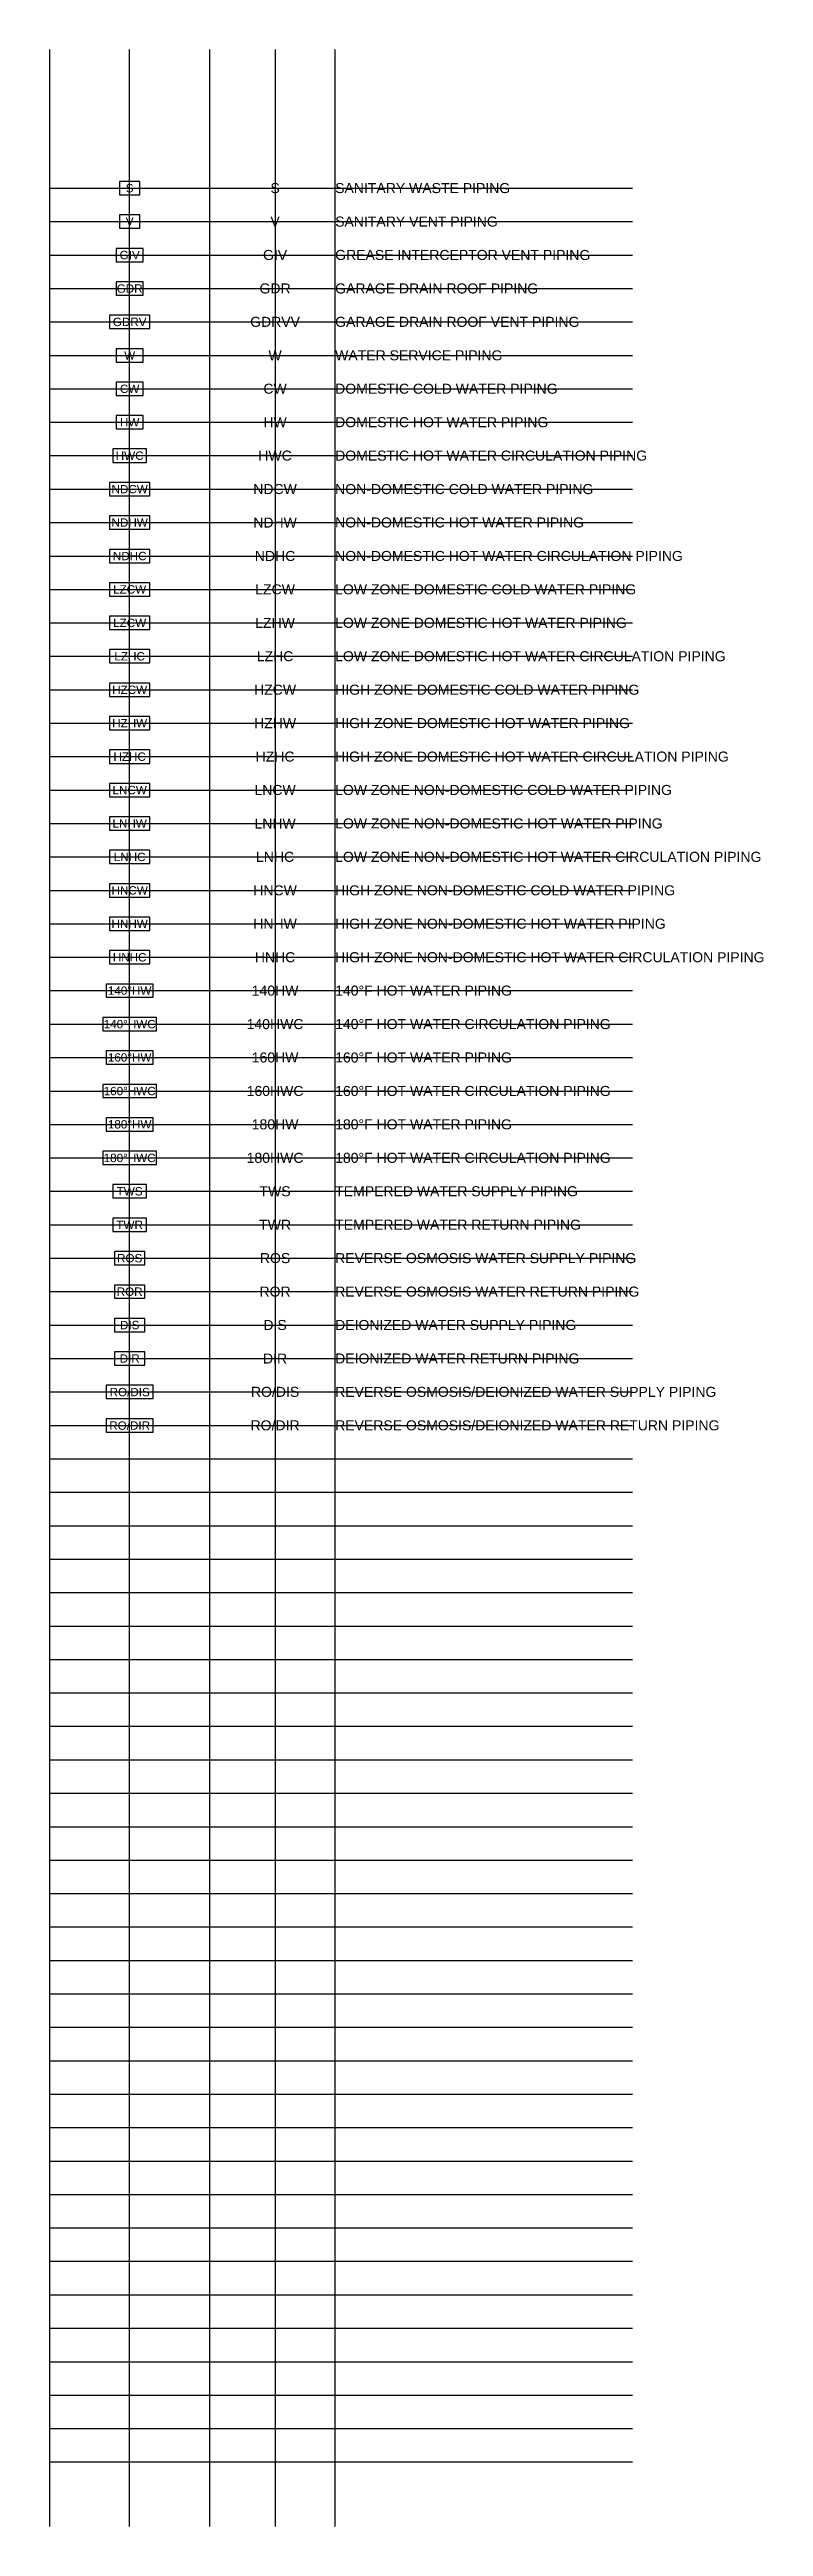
# Model space of a CAD drawing. Extents: x 1982 to 2088, y 1462 to 1485.
# Drawn here: x 2073.18 to 2079.86, y 1461.75 to 1484.9 of the extents above; entities that cross this region are included whole.
import ezdxf
from ezdxf.enums import TextEntityAlignment as Align

# ---------------------------------------------------------------- set-up
doc = ezdxf.new("R2010")
doc.units = 0
doc.header["$LTSCALE"] = 0.375
doc.header["$MEASUREMENT"] = 0
doc.linetypes.add('VENT', pattern=[0.3, 0.2, -0.1])
for name, color, linetype in [('G-ANNO-TEXT', 70, 'Continuous'), ('P-14HW-N', 3, 'Continuous'), ('P-14HW-N @ 1', 3, 'Continuous'), ('P-14HWC-N', 2, 'Continuous'), ('P-14HWC-N @ 1', 2, 'Continuous'), ('P-16HW-N', 3, 'Continuous'), ('P-16HW-N @ 1', 3, 'Continuous'), ('P-16HWC-N', 2, 'Continuous'), ('P-16HWC-N @ 1', 2, 'Continuous'), ('P-18HW-N', 3, 'Continuous'), ('P-18HW-N @ 1', 3, 'Continuous'), ('P-18HWC-N', 2, 'Continuous'), ('P-18HWC-N @ 1', 2, 'Continuous'), ('P-CW-N', 4, 'Continuous'), ('P-CW-N @ 1', 4, 'Continuous'), ('P-DIR-N', 2, 'Continuous'), ('P-DIR-N @ 1', 2, 'Continuous'), ('P-DIS-N', 3, 'Continuous'), ('P-DIS-N @ 1', 3, 'Continuous'), ('P-GIV-N', 4, 'VENT'), ('P-GIV-N @ 1', 4, 'VENT'), ('P-GRDV-N', 4, 'VENT'), ('P-GRDV-N @ 1', 4, 'VENT'), ('P-HNCW-N', 4, 'Continuous'), ('P-HNCW-N @ 1', 4, 'Continuous'), ('P-HNHC-N', 2, 'Continuous'), ('P-HNHC-N @ 1', 2, 'Continuous'), ('P-HNHW-N', 1, 'Continuous'), ('P-HNHW-N @ 1', 1, 'Continuous'), ('P-HW-N', 1, 'Continuous'), ('P-HW-N @ 1', 1, 'Continuous'), ('P-HWC-N', 2, 'Continuous'), ('P-HWC-N @ 1', 2, 'Continuous'), ('P-HZCW-N', 4, 'Continuous'), ('P-HZCW-N @ 1', 4, 'Continuous'), ('P-HZHC-N', 2, 'Continuous'), ('P-HZHC-N @ 1', 2, 'Continuous'), ('P-HZHW-N', 1, 'Continuous'), ('P-HZHW-N @ 1', 1, 'Continuous'), ('P-LNCW-N', 4, 'Continuous'), ('P-LNCW-N @ 1', 4, 'Continuous'), ('P-LNHC-N', 2, 'Continuous'), ('P-LNHC-N @ 1', 2, 'Continuous'), ('P-LNHW-N', 1, 'Continuous'), ('P-LNHW-N @ 1', 1, 'Continuous'), ('P-LZCW-N', 4, 'Continuous'), ('P-LZCW-N @ 1', 4, 'Continuous'), ('P-LZHC-N', 2, 'Continuous'), ('P-LZHC-N @ 1', 2, 'Continuous'), ('P-LZHW-N', 1, 'Continuous'), ('P-LZHW-N @ 1', 1, 'Continuous'), ('P-NDCW-N', 4, 'Continuous'), ('P-NDCW-N @ 1', 4, 'Continuous'), ('P-NDHC-N', 2, 'Continuous'), ('P-NDHC-N @ 1', 2, 'Continuous'), ('P-NDHW-N', 1, 'Continuous'), ('P-NDHW-N @ 1', 1, 'Continuous'), ('P-PIPE-N', 6, 'Continuous'), ('P-PIPE-N @ 1', 6, 'Continuous'), ('P-RODR-N', 2, 'Continuous'), ('P-RODR-N @ 1', 2, 'Continuous'), ('P-RODS-N', 3, 'Continuous'), ('P-RODS-N @ 1', 3, 'Continuous'), ('P-ROR-N', 2, 'Continuous'), ('P-ROR-N @ 1', 2, 'Continuous'), ('P-ROS-N', 3, 'Continuous'), ('P-ROS-N @ 1', 3, 'Continuous'), ('P-SAN-N', 6, 'Continuous'), ('P-SAN-N @ 1', 6, 'Continuous'), ('P-SANV-N', 5, 'VENT'), ('P-SANV-N @ 1', 5, 'VENT'), ('P-TWR-N', 2, 'Continuous'), ('P-TWR-N @ 1', 2, 'Continuous'), ('P-TWS-N', 3, 'Continuous'), ('P-TWS-N @ 1', 3, 'Continuous')]:
    doc.layers.add(name, color=color, linetype=linetype)
doc.layers.add('GRID', color=7, linetype='Continuous', plot=False)
doc.layers.add('P-GDR-N', color=30, linetype='Continuous', lineweight=30)
doc.layers.add('P-GDR-N @ 1', color=30, linetype='Continuous', lineweight=30)
doc.styles.add('Arial', font='arial.ttf')

msp = doc.modelspace()

# ---------------------------------------------------------------- texts
at = {"layer": 'G-ANNO-TEXT', "style": 'Arial'}
for s, width, heights, insert, char_height, attachment_point in [('S', 0.23795, [0], (2075.292, 1483.601), 0.0938, 5), ('SANITARY WASTE PIPING', 2.35307, [0], (2075.854, 1483.601), 0.09375, 4), ('V', 0.23795, [0], (2075.292, 1483.288), 0.0938, 5), ('SANITARY VENT PIPING', 2.35307, [0], (2075.854, 1483.288), 0.09375, 4), ('GIV', 0.23795, [0], (2075.292, 1482.976), 0.0938, 5), ('GREASE INTERCEPTOR VENT PIPING', 2.49675, [0], (2075.854, 1482.976), 0.09375, 4), ('GDR', 0.23795, [0], (2075.292, 1482.663), 0.0938, 5), ('GARAGE DRAIN ROOF PIPING', 2.35307, [0], (2075.854, 1482.663), 0.09375, 4), ('GDRVV', 0.23795, [0], (2075.292, 1482.351), 0.0938, 5), ('GARAGE DRAIN ROOF VENT PIPING', 2.35307, [0], (2075.854, 1482.351), 0.09375, 4), ('W', 0.23795, [0], (2075.292, 1482.038), 0.0938, 5), ('WATER SERVICE PIPING', 3.82535, [0], (2075.854, 1482.038), 0.09375, 4), ('CW', 0.23795, [0], (2075.292, 1481.726), 0.0938, 5), ('DOMESTIC COLD WATER PIPING', 2.35307, [0], (2075.854, 1481.726), 0.09375, 4), ('HW', 0.23795, [0], (2075.292, 1481.413), 0.0938, 5), ('DOMESTIC HOT WATER PIPING', 2.35307, [0], (2075.854, 1481.413), 0.09375, 4), ('HWC', 0.23795, [0], (2075.292, 1481.101), 0.0938, 5), ('DOMESTIC HOT WATER CIRCULATION PIPING', 3.7272, [0], (2075.854, 1481.101), 0.09375, 4), ('NDCW', 0.23795, [0], (2075.292, 1480.788), 0.0938, 5), ('NON-DOMESTIC COLD WATER PIPING', 3.81308, [0], (2075.854, 1480.788), 0.09375, 4), ('NDHW', 0.23795, [0], (2075.292, 1480.476), 0.0938, 5), ('NON-DOMESTIC HOT WATER PIPING', 3.16283, [0], (2075.854, 1480.476), 0.09375, 4), ('NDHC', 0.23795, [0], (2075.292, 1480.163), 0.0938, 5), ('NON-DOMESTIC HOT WATER CIRCULATION PIPING', 3.58611, [0], (2075.854, 1480.163), 0.09375, 4), ('LZCW', 0.23795, [0.097], (2075.292, 1479.851), 0.0938, 5), ('LOW ZONE DOMESTIC COLD WATER PIPING', 3.77628, [0], (2075.854, 1479.851), 0.09375, 4), ('LZHW', 0.23795, [0], (2075.292, 1479.538), 0.0938, 5), ('LOW ZONE DOMESTIC HOT WATER PIPING', 3.64132, [0], (2075.854, 1479.538), 0.09375, 4), ('LZHC', 0.23795, [0], (2075.292, 1479.226), 0.0938, 5), ('LOW ZONE DOMESTIC HOT WATER CIRCULATION PIPING', 3.86216, [0], (2075.854, 1479.226), 0.09375, 4), ('HZCW', 0.23795, [0], (2075.292, 1478.913), 0.0938, 5), ('HIGH ZONE DOMESTIC COLD WATER PIPING', 3.7456, [0], (2075.854, 1478.913), 0.09375, 4), ('HZHW', 0.23795, [0], (2075.292, 1478.601), 0.0938, 5), ('HIGH ZONE DOMESTIC HOT WATER PIPING', 3.65359, [0], (2075.854, 1478.601), 0.09375, 4), ('HZHC', 0.23795, [0], (2075.292, 1478.288), 0.0938, 5), ('HIGH ZONE DOMESTIC HOT WATER CIRCULATION PIPING', 4.14435, [0], (2075.854, 1478.288), 0.09375, 4), ('LNCW', 0.23795, [0], (2075.292, 1477.976), 0.0938, 5), ('LOW ZONE NON-DOMESTIC COLD WATER PIPING', 4.02166, [0], (2075.854, 1477.976), 0.09375, 4), ('LNHW', 0.23795, [0], (2075.292, 1477.663), 0.0938, 5), ('LOW ZONE NON-DOMESTIC HOT WATER PIPING', 4.13208, [0], (2075.854, 1477.663), 0.09375, 4), ('LNHC', 0.23795, [0], (2075.292, 1477.351), 0.0938, 5), ('LOW ZONE NON-DOMESTIC HOT WATER CIRCULATION PIPING', 4.63323, [0], (2075.854, 1477.351), 0.09375, 4), ('HNCW', 0.23795, [0], (2075.292, 1477.038), 0.0938, 5), ('HIGH ZONE NON-DOMESTIC COLD WATER PIPING', 3.76401, [0], (2075.854, 1477.038), 0.09375, 4), ('HNHW', 0.23795, [0], (2075.292, 1476.726), 0.0938, 5), ('HIGH ZONE NON-DOMESTIC HOT WATER PIPING', 3.98485, [0], (2075.854, 1476.726), 0.09375, 4), ('HNHC', 0.23795, [0], (2075.292, 1476.413), 0.0938, 5), ('HIGH ZONE NON-DOMESTIC HOT WATER CIRCULATION PIPING', 5.49528, [0], (2075.854, 1476.413), 0.09375, 4), ('140HW', 0.23795, [0], (2075.292, 1476.101), 0.0938, 5), ('140%%DF HOT WATER PIPING', 2.35307, [0], (2075.854, 1476.101), 0.09375, 4), ('140HWC', 0.23795, [0], (2075.292, 1475.788), 0.0938, 5), ('140%%DF HOT WATER CIRCULATION PIPING', 3.75787, [0], (2075.854, 1475.788), 0.09375, 4), ('160HW', 0.23795, [0], (2075.292, 1475.476), 0.0938, 5), ('160%%DF HOT WATER PIPING', 2.35307, [0], (2075.854, 1475.476), 0.09375, 4), ('160HWC', 0.23795, [0], (2075.292, 1475.163), 0.0938, 5), ('160%%DF HOT WATER CIRCULATION PIPING', 3.99098, [0], (2075.854, 1475.163), 0.09375, 4), ('180HW', 0.23795, [0], (2075.292, 1474.851), 0.0938, 5), ('180%%DF HOT WATER PIPING', 2.35307, [0], (2075.854, 1474.851), 0.09375, 4), ('180HWC', 0.23795, [0], (2075.292, 1474.538), 0.0938, 5), ('180%%DF HOT WATER CIRCULATION PIPING', 3.51249, [0], (2075.854, 1474.538), 0.09375, 4), ('TWS', 0.23795, [0], (2075.292, 1474.226), 0.0938, 5), ('TEMPERED WATER SUPPLY PIPING', 3.00333, [0], (2075.854, 1474.226), 0.09375, 4), ('TWR', 0.23795, [0], (2075.292, 1473.913), 0.0938, 5), ('TEMPERED WATER RETURN PIPING', 2.80702, [0], (2075.854, 1473.913), 0.09375, 4), ('ROS', 0.23795, [0], (2075.292, 1473.601), 0.0938, 5), ('REVERSE OSMOSIS WATER SUPPLY PIPING', 4.09527, [0], (2075.854, 1473.601), 0.09375, 4), ('ROR', 0.23795, [0], (2075.292, 1473.288), 0.0938, 5), ('REVERSE OSMOSIS WATER RETURN PIPING', 3.61064, [0], (2075.854, 1473.288), 0.09375, 4), ('DIS', 0.23795, [0], (2075.292, 1472.976), 0.0938, 5), ('DEIONIZED WATER SUPPLY PIPING', 3.13829, [0], (2075.854, 1472.976), 0.09375, 4), ('DIR', 0.23795, [0], (2075.292, 1472.663), 0.0938, 5), ('DEIONIZED WATER RETURN PIPING', 3.7272, [0], (2075.854, 1472.663), 0.09375, 4), ('RO/DIS', 0.23795, [0], (2075.292, 1472.351), 0.0938, 5), ('REVERSE OSMOSIS/DEIONIZED WATER SUPPLY PIPING', 3.9051, [0], (2075.854, 1472.351), 0.09375, 4), ('RO/DIR', 0.23795, [0], (2075.292, 1472.038), 0.0938, 5), ('REVERSE OSMOSIS/DEIONIZED WATER RETURN PIPING', 4.16888, [0], (2075.854, 1472.038), 0.09375, 4)]:
    msp.add_mtext_dynamic_manual_height_columns(s, width=width, gutter_width=0.469, heights=heights, dxfattribs=dict(at, insert=insert, char_height=char_height, attachment_point=attachment_point))

# ---------------------------------------------------------------- blocks, each defined once
blk = doc.blocks.new('*U180')
at = {"layer": 'DEFPOINTS'}
blk.add_lwpolyline([(-0.125, -0.0625), (0.125, -0.0625), (0.125, 0.0625), (-0.125, 0.0625)], close=True, dxfattribs=at)
at = {"style": 'Arial'}
blk.add_text('W', height=0.0781, dxfattribs=at).set_placement((0, 0), align=Align.MIDDLE)
blk = doc.blocks.new('*U181')
at = {"layer": 'DEFPOINTS'}
blk.add_lwpolyline([(-0.125, -0.0625), (0.125, -0.0625), (0.125, 0.0625), (-0.125, 0.0625)], close=True, dxfattribs=at)
at = {"style": 'Arial'}
blk.add_text('CW', height=0.07812, dxfattribs=at).set_placement((0, 0), align=Align.MIDDLE)
blk = doc.blocks.new('*U186')
at = {"layer": 'DEFPOINTS'}
blk.add_lwpolyline([(-0.125, -0.0625), (0.125, -0.0625), (0.125, 0.0625), (-0.125, 0.0625)], close=True, dxfattribs=at)
at = {"style": 'Arial'}
blk.add_text('HW', height=0.07812, dxfattribs=at).set_placement((0, 0), align=Align.MIDDLE)
blk = doc.blocks.new('*U185')
at = {"layer": 'DEFPOINTS'}
blk.add_lwpolyline([(-0.15625, -0.0625), (0.15625, -0.0625), (0.15625, 0.0625), (-0.15625, 0.0625)], close=True, dxfattribs=at)
at = {"style": 'Arial'}
blk.add_text('HWC', height=0.078125, dxfattribs=at).set_placement((0, 0), align=Align.MIDDLE)
blk = doc.blocks.new('*U184')
at = {"layer": 'DEFPOINTS'}
blk.add_lwpolyline([(-0.1875, -0.0625), (0.1875, -0.0625), (0.1875, 0.0625), (-0.1875, 0.0625)], close=True, dxfattribs=at)
at = {"style": 'Arial'}
blk.add_text('NDCW', height=0.07812, dxfattribs=at).set_placement((0, 0), align=Align.MIDDLE)
blk = doc.blocks.new('*U183')
at = {"layer": 'DEFPOINTS'}
blk.add_lwpolyline([(-0.1875, -0.0625), (0.1875, -0.0625), (0.1875, 0.0625), (-0.1875, 0.0625)], close=True, dxfattribs=at)
at = {"style": 'Arial'}
blk.add_text('NDHW', height=0.07812, dxfattribs=at).set_placement((0, 0), align=Align.MIDDLE)
blk = doc.blocks.new('*U182')
at = {"layer": 'DEFPOINTS'}
blk.add_lwpolyline([(-0.1875, -0.0625), (0.1875, -0.0625), (0.1875, 0.0625), (-0.1875, 0.0625)], close=True, dxfattribs=at)
at = {"style": 'Arial'}
blk.add_text('NDHC', height=0.07812, dxfattribs=at).set_placement((0, 0), align=Align.MIDDLE)
blk = doc.blocks.new('*U188')
at = {"layer": 'DEFPOINTS'}
blk.add_lwpolyline([(-0.1875, -0.0625), (0.1875, -0.0625), (0.1875, 0.0625), (-0.1875, 0.0625)], close=True, dxfattribs=at)
at = {"style": 'Arial'}
blk.add_text('LZCW', height=0.07812, dxfattribs=at).set_placement((0, 0), align=Align.MIDDLE)
blk = doc.blocks.new('*U198')
at = {"layer": 'DEFPOINTS'}
blk.add_lwpolyline([(-0.1875, -0.0625), (0.1875, -0.0625), (0.1875, 0.0625), (-0.1875, 0.0625)], close=True, dxfattribs=at)
at = {"style": 'Arial'}
blk.add_text('LZHC', height=0.07812, dxfattribs=at).set_placement((0, 0), align=Align.MIDDLE)
blk = doc.blocks.new('*U197')
at = {"layer": 'DEFPOINTS'}
blk.add_lwpolyline([(-0.1875, -0.0625), (0.1875, -0.0625), (0.1875, 0.0625), (-0.1875, 0.0625)], close=True, dxfattribs=at)
at = {"style": 'Arial'}
blk.add_text('HZCW', height=0.07812, dxfattribs=at).set_placement((0, 0), align=Align.MIDDLE)
blk = doc.blocks.new('*U196')
at = {"layer": 'DEFPOINTS'}
blk.add_lwpolyline([(-0.1875, -0.0625), (0.1875, -0.0625), (0.1875, 0.0625), (-0.1875, 0.0625)], close=True, dxfattribs=at)
at = {"style": 'Arial'}
blk.add_text('HZHW', height=0.07812, dxfattribs=at).set_placement((0, 0), align=Align.MIDDLE)
blk = doc.blocks.new('*U195')
at = {"layer": 'DEFPOINTS'}
blk.add_lwpolyline([(-0.1875, -0.0625), (0.1875, -0.0625), (0.1875, 0.0625), (-0.1875, 0.0625)], close=True, dxfattribs=at)
at = {"style": 'Arial'}
blk.add_text('HZHC', height=0.07812, dxfattribs=at).set_placement((0, 0), align=Align.MIDDLE)
blk = doc.blocks.new('*U194')
at = {"layer": 'DEFPOINTS'}
blk.add_lwpolyline([(-0.1875, -0.0625), (0.1875, -0.0625), (0.1875, 0.0625), (-0.1875, 0.0625)], close=True, dxfattribs=at)
at = {"style": 'Arial'}
blk.add_text('LNCW', height=0.07812, dxfattribs=at).set_placement((0, 0), align=Align.MIDDLE)
blk = doc.blocks.new('*U193')
at = {"layer": 'DEFPOINTS'}
blk.add_lwpolyline([(-0.1875, -0.0625), (0.1875, -0.0625), (0.1875, 0.0625), (-0.1875, 0.0625)], close=True, dxfattribs=at)
at = {"style": 'Arial'}
blk.add_text('LNHW', height=0.07812, dxfattribs=at).set_placement((0, 0), align=Align.MIDDLE)
blk = doc.blocks.new('*U192')
at = {"layer": 'DEFPOINTS'}
blk.add_lwpolyline([(-0.1875, -0.0625), (0.1875, -0.0625), (0.1875, 0.0625), (-0.1875, 0.0625)], close=True, dxfattribs=at)
at = {"style": 'Arial'}
blk.add_text('LNHC', height=0.07812, dxfattribs=at).set_placement((0, 0), align=Align.MIDDLE)
blk = doc.blocks.new('*U191')
at = {"layer": 'DEFPOINTS'}
blk.add_lwpolyline([(-0.1875, -0.0625), (0.1875, -0.0625), (0.1875, 0.0625), (-0.1875, 0.0625)], close=True, dxfattribs=at)
at = {"style": 'Arial'}
blk.add_text('HNCW', height=0.07812, dxfattribs=at).set_placement((0, 0), align=Align.MIDDLE)
blk = doc.blocks.new('*U190')
at = {"layer": 'DEFPOINTS'}
blk.add_lwpolyline([(-0.1875, -0.0625), (0.1875, -0.0625), (0.1875, 0.0625), (-0.1875, 0.0625)], close=True, dxfattribs=at)
at = {"style": 'Arial'}
blk.add_text('HNHW', height=0.07812, dxfattribs=at).set_placement((0, 0), align=Align.MIDDLE)
blk = doc.blocks.new('*U189')
at = {"layer": 'DEFPOINTS'}
blk.add_lwpolyline([(-0.1875, -0.0625), (0.1875, -0.0625), (0.1875, 0.0625), (-0.1875, 0.0625)], close=True, dxfattribs=at)
at = {"style": 'Arial'}
blk.add_text('HNHC', height=0.07812, dxfattribs=at).set_placement((0, 0), align=Align.MIDDLE)
blk = doc.blocks.new('*U200')
at = {"layer": 'DEFPOINTS'}
blk.add_lwpolyline([(-0.219, -0.062), (0.219, -0.062), (0.219, 0.062), (-0.219, 0.062)], close=True, dxfattribs=at)
at = {"insert": (0, 0.04), "char_height": 0.0781, "width": 0.22378, "attachment_point": 2, "style": 'Arial'}
blk.add_mtext('140%%DHW', dxfattribs=at)
blk = doc.blocks.new('*U201')
at = {"layer": 'DEFPOINTS'}
blk.add_lwpolyline([(-0.25, -0.062), (0.25, -0.062), (0.25, 0.062), (-0.25, 0.062)], close=True, dxfattribs=at)
at = {"insert": (0, 0.039), "char_height": 0.0781, "width": 0.34071, "attachment_point": 2, "style": 'Arial'}
blk.add_mtext('140%%DHWC', dxfattribs=at)
blk = doc.blocks.new('*U202')
at = {"layer": 'DEFPOINTS'}
blk.add_lwpolyline([(-0.219, -0.062), (0.219, -0.062), (0.219, 0.062), (-0.219, 0.062)], close=True, dxfattribs=at)
at = {"insert": (0, 0.04), "char_height": 0.0781, "width": 0.24245, "attachment_point": 2, "style": 'Arial'}
blk.add_mtext('160%%DHW', dxfattribs=at)
blk = doc.blocks.new('*U203')
at = {"layer": 'DEFPOINTS'}
blk.add_lwpolyline([(-0.25, -0.062), (0.25, -0.062), (0.25, 0.062), (-0.25, 0.062)], close=True, dxfattribs=at)
at = {"insert": (0, 0.039), "char_height": 0.0781, "width": 0.29089, "attachment_point": 2, "style": 'Arial'}
blk.add_mtext('160%%DHWC', dxfattribs=at)
blk = doc.blocks.new('*U204')
at = {"layer": 'DEFPOINTS'}
blk.add_lwpolyline([(-0.219, -0.062), (0.219, -0.062), (0.219, 0.062), (-0.219, 0.062)], close=True, dxfattribs=at)
at = {"insert": (0, 0.04), "char_height": 0.0781, "width": 0.24245, "attachment_point": 2, "style": 'Arial'}
blk.add_mtext('180%%DHW', dxfattribs=at)
blk = doc.blocks.new('*U205')
at = {"layer": 'DEFPOINTS'}
blk.add_lwpolyline([(-0.25, -0.062), (0.25, -0.062), (0.25, 0.062), (-0.25, 0.062)], close=True, dxfattribs=at)
at = {"insert": (0, 0.039), "char_height": 0.0781, "width": 0.29089, "attachment_point": 2, "style": 'Arial'}
blk.add_mtext('180%%DHWC', dxfattribs=at)
blk = doc.blocks.new('*U206')
at = {"layer": 'DEFPOINTS'}
blk.add_lwpolyline([(-0.156, -0.062), (0.156, -0.062), (0.156, 0.062), (-0.156, 0.062)], close=True, dxfattribs=at)
at = {"insert": (0, 0.039), "char_height": 0.0781, "width": 0.14912, "attachment_point": 2, "style": 'Arial'}
blk.add_mtext('TWS', dxfattribs=at)
blk = doc.blocks.new('*U207')
at = {"layer": 'DEFPOINTS'}
blk.add_lwpolyline([(-0.156, -0.062), (0.156, -0.062), (0.156, 0.062), (-0.156, 0.062)], close=True, dxfattribs=at)
at = {"insert": (0, 0.039), "char_height": 0.0781, "width": 0.1528, "attachment_point": 2, "style": 'Arial'}
blk.add_mtext('TWR', dxfattribs=at)
blk = doc.blocks.new('*U209')
at = {"layer": 'DEFPOINTS'}
blk.add_lwpolyline([(-0.141, -0.062), (0.141, -0.062), (0.141, 0.062), (-0.141, 0.062)], close=True, dxfattribs=at)
at = {"style": 'Arial'}
blk.add_text('ROS', height=0.0781, dxfattribs=at).set_placement((0, 0), align=Align.MIDDLE)
blk = doc.blocks.new('*U214')
at = {"layer": 'DEFPOINTS'}
blk.add_lwpolyline([(-0.141, -0.062), (0.141, -0.062), (0.141, 0.062), (-0.141, 0.062)], close=True, dxfattribs=at)
at = {"style": 'Arial'}
blk.add_text('ROR', height=0.0781, dxfattribs=at).set_placement((0, 0), align=Align.MIDDLE)
blk = doc.blocks.new('*U213')
at = {"layer": 'DEFPOINTS'}
blk.add_lwpolyline([(-0.141, -0.062), (0.141, -0.062), (0.141, 0.062), (-0.141, 0.062)], close=True, dxfattribs=at)
at = {"style": 'Arial'}
blk.add_text('DIS', height=0.0781, dxfattribs=at).set_placement((0, 0), align=Align.MIDDLE)
blk = doc.blocks.new('*U212')
at = {"layer": 'DEFPOINTS'}
blk.add_lwpolyline([(-0.141, -0.062), (0.141, -0.062), (0.141, 0.062), (-0.141, 0.062)], close=True, dxfattribs=at)
at = {"style": 'Arial'}
blk.add_text('DIR', height=0.0781, dxfattribs=at).set_placement((0, 0), align=Align.MIDDLE)
blk = doc.blocks.new('*U211')
at = {"layer": 'DEFPOINTS'}
blk.add_lwpolyline([(-0.21875, -0.0625), (0.21875, -0.0625), (0.21875, 0.0625), (-0.21875, 0.0625)], close=True, dxfattribs=at)
at = {"style": 'Arial'}
blk.add_text('RO/DIS', height=0.078125, dxfattribs=at).set_placement((0, 0), align=Align.MIDDLE)
blk = doc.blocks.new('*U210')
at = {"layer": 'DEFPOINTS'}
blk.add_lwpolyline([(-0.21875, -0.0625), (0.21875, -0.0625), (0.21875, 0.0625), (-0.21875, 0.0625)], close=True, dxfattribs=at)
at = {"style": 'Arial'}
blk.add_text('RO/DIR', height=0.078125, dxfattribs=at).set_placement((0, 0), align=Align.MIDDLE)
blk = doc.blocks.new('*U215')
at = {"layer": 'DEFPOINTS'}
blk.add_lwpolyline([(-0.09375, -0.0625), (0.09375, -0.0625), (0.09375, 0.0625), (-0.09375, 0.0625)], close=True, dxfattribs=at)
at = {"style": 'Arial'}
blk.add_text('S', height=0.07812, dxfattribs=at).set_placement((0, 0), align=Align.MIDDLE)
blk = doc.blocks.new('*U216')
at = {"layer": 'DEFPOINTS'}
blk.add_lwpolyline([(-0.09375, -0.0625), (0.09375, -0.0625), (0.09375, 0.0625), (-0.09375, 0.0625)], close=True, dxfattribs=at)
at = {"style": 'Arial'}
blk.add_text('V', height=0.07812, dxfattribs=at).set_placement((0, 0), align=Align.MIDDLE)
blk = doc.blocks.new('*U219')
at = {"layer": 'DEFPOINTS'}
blk.add_lwpolyline([(-0.125, -0.0625), (0.125, -0.0625), (0.125, 0.0625), (-0.125, 0.0625)], close=True, dxfattribs=at)
at = {"style": 'Arial'}
blk.add_text('GIV', height=0.07812, dxfattribs=at).set_placement((0, 0), align=Align.MIDDLE)
blk = doc.blocks.new('*U218')
at = {"layer": 'DEFPOINTS'}
blk.add_lwpolyline([(-0.125, -0.0625), (0.125, -0.0625), (0.125, 0.0625), (-0.125, 0.0625)], close=True, dxfattribs=at)
at = {"style": 'Arial'}
blk.add_text('GDR', height=0.07812, dxfattribs=at).set_placement((0, 0), align=Align.MIDDLE)
blk = doc.blocks.new('*U217')
at = {"layer": 'DEFPOINTS'}
blk.add_lwpolyline([(-0.1875, -0.0625), (0.1875, -0.0625), (0.1875, 0.0625), (-0.1875, 0.0625)], close=True, dxfattribs=at)
at = {"style": 'Arial'}
blk.add_text('GDRV', height=0.07812, dxfattribs=at).set_placement((0, 0), align=Align.MIDDLE)

# ---------------------------------------------------------------- linework, layer by layer
at = {"layer": 'GRID'}
for points in [[(2073.182, 1484.896), (2073.182, 1461.748)], [(2073.932, 1461.748), (2073.932, 1484.896)], [(2074.682, 1461.748), (2074.682, 1484.896)], [(2075.292, 1484.896), (2075.292, 1461.748)], [(2075.854, 1461.748), (2075.854, 1484.896)], [(2073.182, 1483.601), (2078.634, 1483.601)], [(2073.182, 1483.288), (2078.634, 1483.288)], [(2073.182, 1482.976), (2078.634, 1482.976)], [(2073.182, 1482.663), (2078.634, 1482.663)], [(2073.182, 1482.351), (2078.634, 1482.351)], [(2073.182, 1482.038), (2078.634, 1482.038)], [(2073.182, 1481.726), (2078.634, 1481.726)], [(2073.182, 1481.413), (2078.634, 1481.413)], [(2073.182, 1481.101), (2078.634, 1481.101)], [(2073.182, 1480.788), (2078.634, 1480.788)], [(2073.182, 1480.476), (2078.634, 1480.476)], [(2073.182, 1480.163), (2078.634, 1480.163)], [(2073.182, 1479.851), (2078.634, 1479.851)], [(2073.182, 1479.538), (2078.634, 1479.538)], [(2073.182, 1479.226), (2078.634, 1479.226)], [(2073.182, 1478.913), (2078.634, 1478.913)], [(2073.182, 1478.601), (2078.634, 1478.601)], [(2073.182, 1478.288), (2078.634, 1478.288)], [(2073.182, 1477.976), (2078.634, 1477.976)], [(2073.182, 1477.663), (2078.634, 1477.663)], [(2073.182, 1477.351), (2078.634, 1477.351)], [(2073.182, 1477.038), (2078.634, 1477.038)], [(2073.182, 1476.726), (2078.634, 1476.726)], [(2073.182, 1476.413), (2078.634, 1476.413)], [(2073.182, 1476.101), (2078.634, 1476.101)], [(2073.182, 1475.788), (2078.634, 1475.788)], [(2073.182, 1475.476), (2078.634, 1475.476)], [(2073.182, 1475.163), (2078.634, 1475.163)], [(2073.182, 1474.851), (2078.634, 1474.851)], [(2073.182, 1474.538), (2078.634, 1474.538)], [(2073.182, 1474.226), (2078.634, 1474.226)], [(2073.182, 1473.913), (2078.634, 1473.913)], [(2073.182, 1473.601), (2078.634, 1473.601)], [(2073.182, 1473.288), (2078.634, 1473.288)], [(2073.182, 1472.976), (2078.634, 1472.976)], [(2073.182, 1472.663), (2078.634, 1472.663)], [(2073.182, 1472.351), (2078.634, 1472.351)], [(2073.182, 1472.038), (2078.634, 1472.038)], [(2073.182, 1471.726), (2078.634, 1471.726)], [(2073.182, 1471.413), (2078.634, 1471.413)], [(2073.182, 1471.101), (2078.634, 1471.101)], [(2073.182, 1470.788), (2078.634, 1470.788)], [(2073.182, 1470.476), (2078.634, 1470.476)], [(2073.182, 1470.163), (2078.634, 1470.163)], [(2073.182, 1469.851), (2078.634, 1469.851)], [(2073.182, 1469.538), (2078.634, 1469.538)], [(2073.182, 1469.226), (2078.634, 1469.226)], [(2073.182, 1468.913), (2078.634, 1468.913)], [(2073.182, 1468.601), (2078.634, 1468.601)], [(2073.182, 1468.288), (2078.634, 1468.288)], [(2073.182, 1467.976), (2078.634, 1467.976)], [(2073.182, 1467.663), (2078.634, 1467.663)], [(2073.182, 1467.351), (2078.634, 1467.351)], [(2073.182, 1467.038), (2078.634, 1467.038)], [(2073.182, 1466.726), (2078.634, 1466.726)], [(2073.182, 1466.413), (2078.634, 1466.413)], [(2073.182, 1466.101), (2078.634, 1466.101)], [(2073.182, 1465.788), (2078.634, 1465.788)], [(2073.182, 1465.476), (2078.634, 1465.476)], [(2073.182, 1465.163), (2078.634, 1465.163)], [(2073.182, 1464.851), (2078.634, 1464.851)], [(2073.182, 1464.538), (2078.634, 1464.538)], [(2073.182, 1464.226), (2078.634, 1464.226)], [(2073.182, 1463.913), (2078.634, 1463.913)], [(2073.182, 1463.601), (2078.634, 1463.601)], [(2073.182, 1463.288), (2078.634, 1463.288)], [(2073.182, 1462.976), (2078.634, 1462.976)], [(2073.182, 1462.663), (2078.634, 1462.663)], [(2073.182, 1462.351), (2078.634, 1462.351)]]:
    msp.add_lwpolyline(points, dxfattribs=at)
at = {"layer": 'P-14HW-N'}
for p, q in [((2073.182, 1476.101), (2073.713, 1476.101)), ((2074.151, 1476.101), (2074.682, 1476.101))]:
    msp.add_line(p, q, dxfattribs=at)
at = {"layer": 'P-14HWC-N'}
for p, q in [((2073.182, 1475.788), (2073.679, 1475.788)), ((2074.182, 1475.788), (2074.682, 1475.788))]:
    msp.add_line(p, q, dxfattribs=at)
at = {"layer": 'P-16HW-N'}
for p, q in [((2073.182, 1475.476), (2073.713, 1475.476)), ((2074.151, 1475.476), (2074.682, 1475.476))]:
    msp.add_line(p, q, dxfattribs=at)
at = {"layer": 'P-16HWC-N'}
for p, q in [((2073.182, 1475.163), (2073.679, 1475.163)), ((2074.182, 1475.163), (2074.682, 1475.163))]:
    msp.add_line(p, q, dxfattribs=at)
at = {"layer": 'P-18HW-N'}
for p, q in [((2073.182, 1474.851), (2073.713, 1474.851)), ((2074.151, 1474.851), (2074.682, 1474.851))]:
    msp.add_line(p, q, dxfattribs=at)
at = {"layer": 'P-18HWC-N'}
for p, q in [((2073.182, 1474.538), (2073.679, 1474.538)), ((2074.182, 1474.538), (2074.682, 1474.538))]:
    msp.add_line(p, q, dxfattribs=at)
at = {"layer": 'P-CW-N'}
for p, q in [((2073.182, 1481.726), (2073.807, 1481.726)), ((2074.057, 1481.726), (2074.682, 1481.726))]:
    msp.add_line(p, q, dxfattribs=at)
at = {"layer": 'P-DIR-N'}
for p, q in [((2073.182, 1472.663), (2073.791, 1472.663)), ((2074.073, 1472.663), (2074.682, 1472.663))]:
    msp.add_line(p, q, dxfattribs=at)
at = {"layer": 'P-DIS-N'}
for p, q in [((2073.182, 1472.976), (2073.791, 1472.976)), ((2074.073, 1472.976), (2074.682, 1472.976))]:
    msp.add_line(p, q, dxfattribs=at)
at = {"layer": 'P-GDR-N'}
for p, q in [((2073.182, 1482.663), (2073.807, 1482.663)), ((2074.057, 1482.663), (2074.682, 1482.663))]:
    msp.add_line(p, q, dxfattribs=at)
at = {"layer": 'P-GIV-N'}
for p, q in [((2073.182, 1482.976), (2073.807, 1482.976)), ((2074.057, 1482.976), (2074.682, 1482.976))]:
    msp.add_line(p, q, dxfattribs=at)
at = {"layer": 'P-GRDV-N'}
for p, q in [((2073.182, 1482.351), (2073.745, 1482.351)), ((2074.12, 1482.351), (2074.682, 1482.351))]:
    msp.add_line(p, q, dxfattribs=at)
at = {"layer": 'P-HNCW-N'}
for p, q in [((2073.182, 1477.038), (2073.745, 1477.038)), ((2074.12, 1477.038), (2074.682, 1477.038))]:
    msp.add_line(p, q, dxfattribs=at)
at = {"layer": 'P-HNHC-N'}
for p, q in [((2073.182, 1476.413), (2073.745, 1476.413)), ((2074.12, 1476.413), (2074.682, 1476.413))]:
    msp.add_line(p, q, dxfattribs=at)
at = {"layer": 'P-HNHW-N'}
for p, q in [((2073.182, 1476.726), (2073.745, 1476.726)), ((2074.12, 1476.726), (2074.682, 1476.726))]:
    msp.add_line(p, q, dxfattribs=at)
at = {"layer": 'P-HW-N'}
for p, q in [((2073.182, 1481.413), (2073.807, 1481.413)), ((2074.057, 1481.413), (2074.682, 1481.413))]:
    msp.add_line(p, q, dxfattribs=at)
at = {"layer": 'P-HWC-N'}
for p, q in [((2073.182, 1481.101), (2073.776, 1481.101)), ((2074.088, 1481.101), (2074.682, 1481.101))]:
    msp.add_line(p, q, dxfattribs=at)
at = {"layer": 'P-HZCW-N'}
for p, q in [((2073.182, 1478.913), (2073.745, 1478.913)), ((2074.12, 1478.913), (2074.682, 1478.913))]:
    msp.add_line(p, q, dxfattribs=at)
at = {"layer": 'P-HZHC-N'}
for p, q in [((2073.182, 1478.288), (2073.745, 1478.288)), ((2074.12, 1478.288), (2074.682, 1478.288))]:
    msp.add_line(p, q, dxfattribs=at)
at = {"layer": 'P-HZHW-N'}
for p, q in [((2073.182, 1478.601), (2073.745, 1478.601)), ((2074.12, 1478.601), (2074.682, 1478.601))]:
    msp.add_line(p, q, dxfattribs=at)
at = {"layer": 'P-LNCW-N'}
for p, q in [((2073.182, 1477.976), (2073.745, 1477.976)), ((2074.12, 1477.976), (2074.682, 1477.976))]:
    msp.add_line(p, q, dxfattribs=at)
at = {"layer": 'P-LNHC-N'}
for p, q in [((2073.182, 1477.351), (2073.745, 1477.351)), ((2074.12, 1477.351), (2074.682, 1477.351))]:
    msp.add_line(p, q, dxfattribs=at)
at = {"layer": 'P-LNHW-N'}
for p, q in [((2073.182, 1477.663), (2073.745, 1477.663)), ((2074.12, 1477.663), (2074.682, 1477.663))]:
    msp.add_line(p, q, dxfattribs=at)
at = {"layer": 'P-LZCW-N'}
for p, q in [((2073.182, 1479.851), (2073.745, 1479.851)), ((2074.12, 1479.851), (2074.682, 1479.851))]:
    msp.add_line(p, q, dxfattribs=at)
at = {"layer": 'P-LZHC-N'}
for p, q in [((2073.182, 1479.226), (2073.745, 1479.226)), ((2074.12, 1479.226), (2074.682, 1479.226))]:
    msp.add_line(p, q, dxfattribs=at)
at = {"layer": 'P-LZHW-N'}
for p, q in [((2073.182, 1479.538), (2073.745, 1479.538)), ((2074.12, 1479.538), (2074.682, 1479.538))]:
    msp.add_line(p, q, dxfattribs=at)
at = {"layer": 'P-NDCW-N'}
for p, q in [((2073.182, 1480.788), (2073.745, 1480.788)), ((2074.121, 1480.788), (2074.682, 1480.788))]:
    msp.add_line(p, q, dxfattribs=at)
at = {"layer": 'P-NDHC-N'}
for p, q in [((2073.182, 1480.163), (2073.745, 1480.163)), ((2074.12, 1480.163), (2074.682, 1480.163))]:
    msp.add_line(p, q, dxfattribs=at)
at = {"layer": 'P-NDHW-N'}
for p, q in [((2073.182, 1480.476), (2073.745, 1480.476)), ((2074.12, 1480.476), (2074.682, 1480.476))]:
    msp.add_line(p, q, dxfattribs=at)
at = {"layer": 'P-PIPE-N'}
for p, q in [((2073.182, 1482.038), (2073.807, 1482.038)), ((2074.057, 1482.038), (2074.682, 1482.038))]:
    msp.add_line(p, q, dxfattribs=at)
at = {"layer": 'P-RODR-N'}
for p, q in [((2073.182, 1472.038), (2073.713, 1472.038)), ((2074.151, 1472.038), (2074.682, 1472.038))]:
    msp.add_line(p, q, dxfattribs=at)
at = {"layer": 'P-RODS-N'}
for p, q in [((2073.182, 1472.351), (2073.713, 1472.351)), ((2074.151, 1472.351), (2074.682, 1472.351))]:
    msp.add_line(p, q, dxfattribs=at)
at = {"layer": 'P-ROR-N'}
for p, q in [((2073.182, 1473.288), (2073.791, 1473.288)), ((2074.073, 1473.288), (2074.682, 1473.288))]:
    msp.add_line(p, q, dxfattribs=at)
at = {"layer": 'P-ROS-N'}
for p, q in [((2073.182, 1473.601), (2073.791, 1473.601)), ((2074.073, 1473.601), (2074.682, 1473.601))]:
    msp.add_line(p, q, dxfattribs=at)
at = {"layer": 'P-SAN-N'}
for p, q in [((2073.182, 1483.601), (2073.838, 1483.601)), ((2074.026, 1483.601), (2074.682, 1483.601))]:
    msp.add_line(p, q, dxfattribs=at)
at = {"layer": 'P-SANV-N'}
for p, q in [((2073.182, 1483.288), (2073.838, 1483.288)), ((2074.026, 1483.288), (2074.682, 1483.288))]:
    msp.add_line(p, q, dxfattribs=at)
at = {"layer": 'P-TWR-N'}
for p, q in [((2073.182, 1473.913), (2073.776, 1473.913)), ((2074.088, 1473.913), (2074.682, 1473.913))]:
    msp.add_line(p, q, dxfattribs=at)
at = {"layer": 'P-TWS-N'}
for p, q in [((2073.182, 1474.226), (2073.776, 1474.226)), ((2074.088, 1474.226), (2074.682, 1474.226))]:
    msp.add_line(p, q, dxfattribs=at)

# ---------------------------------------------------------------- block references
at = {"layer": 'P-14HW-N @ 1'}
msp.add_blockref('*U200', (2073.932, 1476.101), dxfattribs=at)
at = {"layer": 'P-14HWC-N @ 1'}
msp.add_blockref('*U201', (2073.932, 1475.788), dxfattribs=at)
at = {"layer": 'P-16HW-N @ 1'}
msp.add_blockref('*U202', (2073.932, 1475.476), dxfattribs=at)
at = {"layer": 'P-16HWC-N @ 1'}
msp.add_blockref('*U203', (2073.932, 1475.163), dxfattribs=at)
at = {"layer": 'P-18HW-N @ 1'}
msp.add_blockref('*U204', (2073.932, 1474.851), dxfattribs=at)
at = {"layer": 'P-18HWC-N @ 1'}
msp.add_blockref('*U205', (2073.932, 1474.538), dxfattribs=at)
at = {"layer": 'P-CW-N @ 1'}
msp.add_blockref('*U181', (2073.932, 1481.726), dxfattribs=at)
at = {"layer": 'P-DIR-N @ 1'}
msp.add_blockref('*U212', (2073.932, 1472.663), dxfattribs=at)
at = {"layer": 'P-DIS-N @ 1'}
msp.add_blockref('*U213', (2073.932, 1472.976), dxfattribs=at)
at = {"layer": 'P-GDR-N @ 1'}
msp.add_blockref('*U218', (2073.932, 1482.663), dxfattribs=at)
at = {"layer": 'P-GIV-N @ 1'}
msp.add_blockref('*U219', (2073.932, 1482.976), dxfattribs=at)
at = {"layer": 'P-GRDV-N @ 1'}
msp.add_blockref('*U217', (2073.932, 1482.351), dxfattribs=at)
at = {"layer": 'P-HNCW-N @ 1'}
msp.add_blockref('*U191', (2073.932, 1477.038), dxfattribs=at)
at = {"layer": 'P-HNHC-N @ 1'}
msp.add_blockref('*U189', (2073.932, 1476.413), dxfattribs=at)
at = {"layer": 'P-HNHW-N @ 1'}
msp.add_blockref('*U190', (2073.932, 1476.726), dxfattribs=at)
at = {"layer": 'P-HW-N @ 1'}
msp.add_blockref('*U186', (2073.932, 1481.413), dxfattribs=at)
at = {"layer": 'P-HWC-N @ 1'}
msp.add_blockref('*U185', (2073.932, 1481.101), dxfattribs=at)
at = {"layer": 'P-HZCW-N @ 1'}
msp.add_blockref('*U197', (2073.932, 1478.913), dxfattribs=at)
at = {"layer": 'P-HZHC-N @ 1'}
msp.add_blockref('*U195', (2073.932, 1478.288), dxfattribs=at)
at = {"layer": 'P-HZHW-N @ 1'}
msp.add_blockref('*U196', (2073.932, 1478.601), dxfattribs=at)
at = {"layer": 'P-LNCW-N @ 1'}
msp.add_blockref('*U194', (2073.932, 1477.976), dxfattribs=at)
at = {"layer": 'P-LNHC-N @ 1'}
msp.add_blockref('*U192', (2073.932, 1477.351), dxfattribs=at)
at = {"layer": 'P-LNHW-N @ 1'}
msp.add_blockref('*U193', (2073.932, 1477.663), dxfattribs=at)
at = {"layer": 'P-LZCW-N @ 1'}
msp.add_blockref('*U188', (2073.932, 1479.851), dxfattribs=at)
at = {"layer": 'P-LZHC-N @ 1'}
msp.add_blockref('*U198', (2073.932, 1479.226), dxfattribs=at)
at = {"layer": 'P-LZHW-N @ 1'}
msp.add_blockref('*U188', (2073.932, 1479.538), dxfattribs=at)
at = {"layer": 'P-NDCW-N @ 1'}
msp.add_blockref('*U184', (2073.932, 1480.788), dxfattribs=at)
at = {"layer": 'P-NDHC-N @ 1'}
msp.add_blockref('*U182', (2073.932, 1480.163), dxfattribs=at)
at = {"layer": 'P-NDHW-N @ 1'}
msp.add_blockref('*U183', (2073.932, 1480.476), dxfattribs=at)
at = {"layer": 'P-PIPE-N @ 1'}
msp.add_blockref('*U180', (2073.932, 1482.038), dxfattribs=at)
at = {"layer": 'P-RODR-N @ 1'}
msp.add_blockref('*U210', (2073.932, 1472.038), dxfattribs=at)
at = {"layer": 'P-RODS-N @ 1'}
msp.add_blockref('*U211', (2073.932, 1472.351), dxfattribs=at)
at = {"layer": 'P-ROR-N @ 1'}
msp.add_blockref('*U214', (2073.932, 1473.288), dxfattribs=at)
at = {"layer": 'P-ROS-N @ 1'}
msp.add_blockref('*U209', (2073.932, 1473.601), dxfattribs=at)
at = {"layer": 'P-SAN-N @ 1'}
msp.add_blockref('*U215', (2073.932, 1483.601), dxfattribs=at)
at = {"layer": 'P-SANV-N @ 1'}
msp.add_blockref('*U216', (2073.932, 1483.288), dxfattribs=at)
at = {"layer": 'P-TWR-N @ 1'}
msp.add_blockref('*U207', (2073.932, 1473.913), dxfattribs=at)
at = {"layer": 'P-TWS-N @ 1'}
msp.add_blockref('*U206', (2073.932, 1474.226), dxfattribs=at)

msp.set_redraw_order([(e.dxf.handle, doc.entitydb.next_handle()) for e in msp.query("TEXT MTEXT ATTDEF DIMENSION ARC_DIMENSION")])  # texts and dimensions are drawn at this point

doc.saveas('drawing.dxf')
